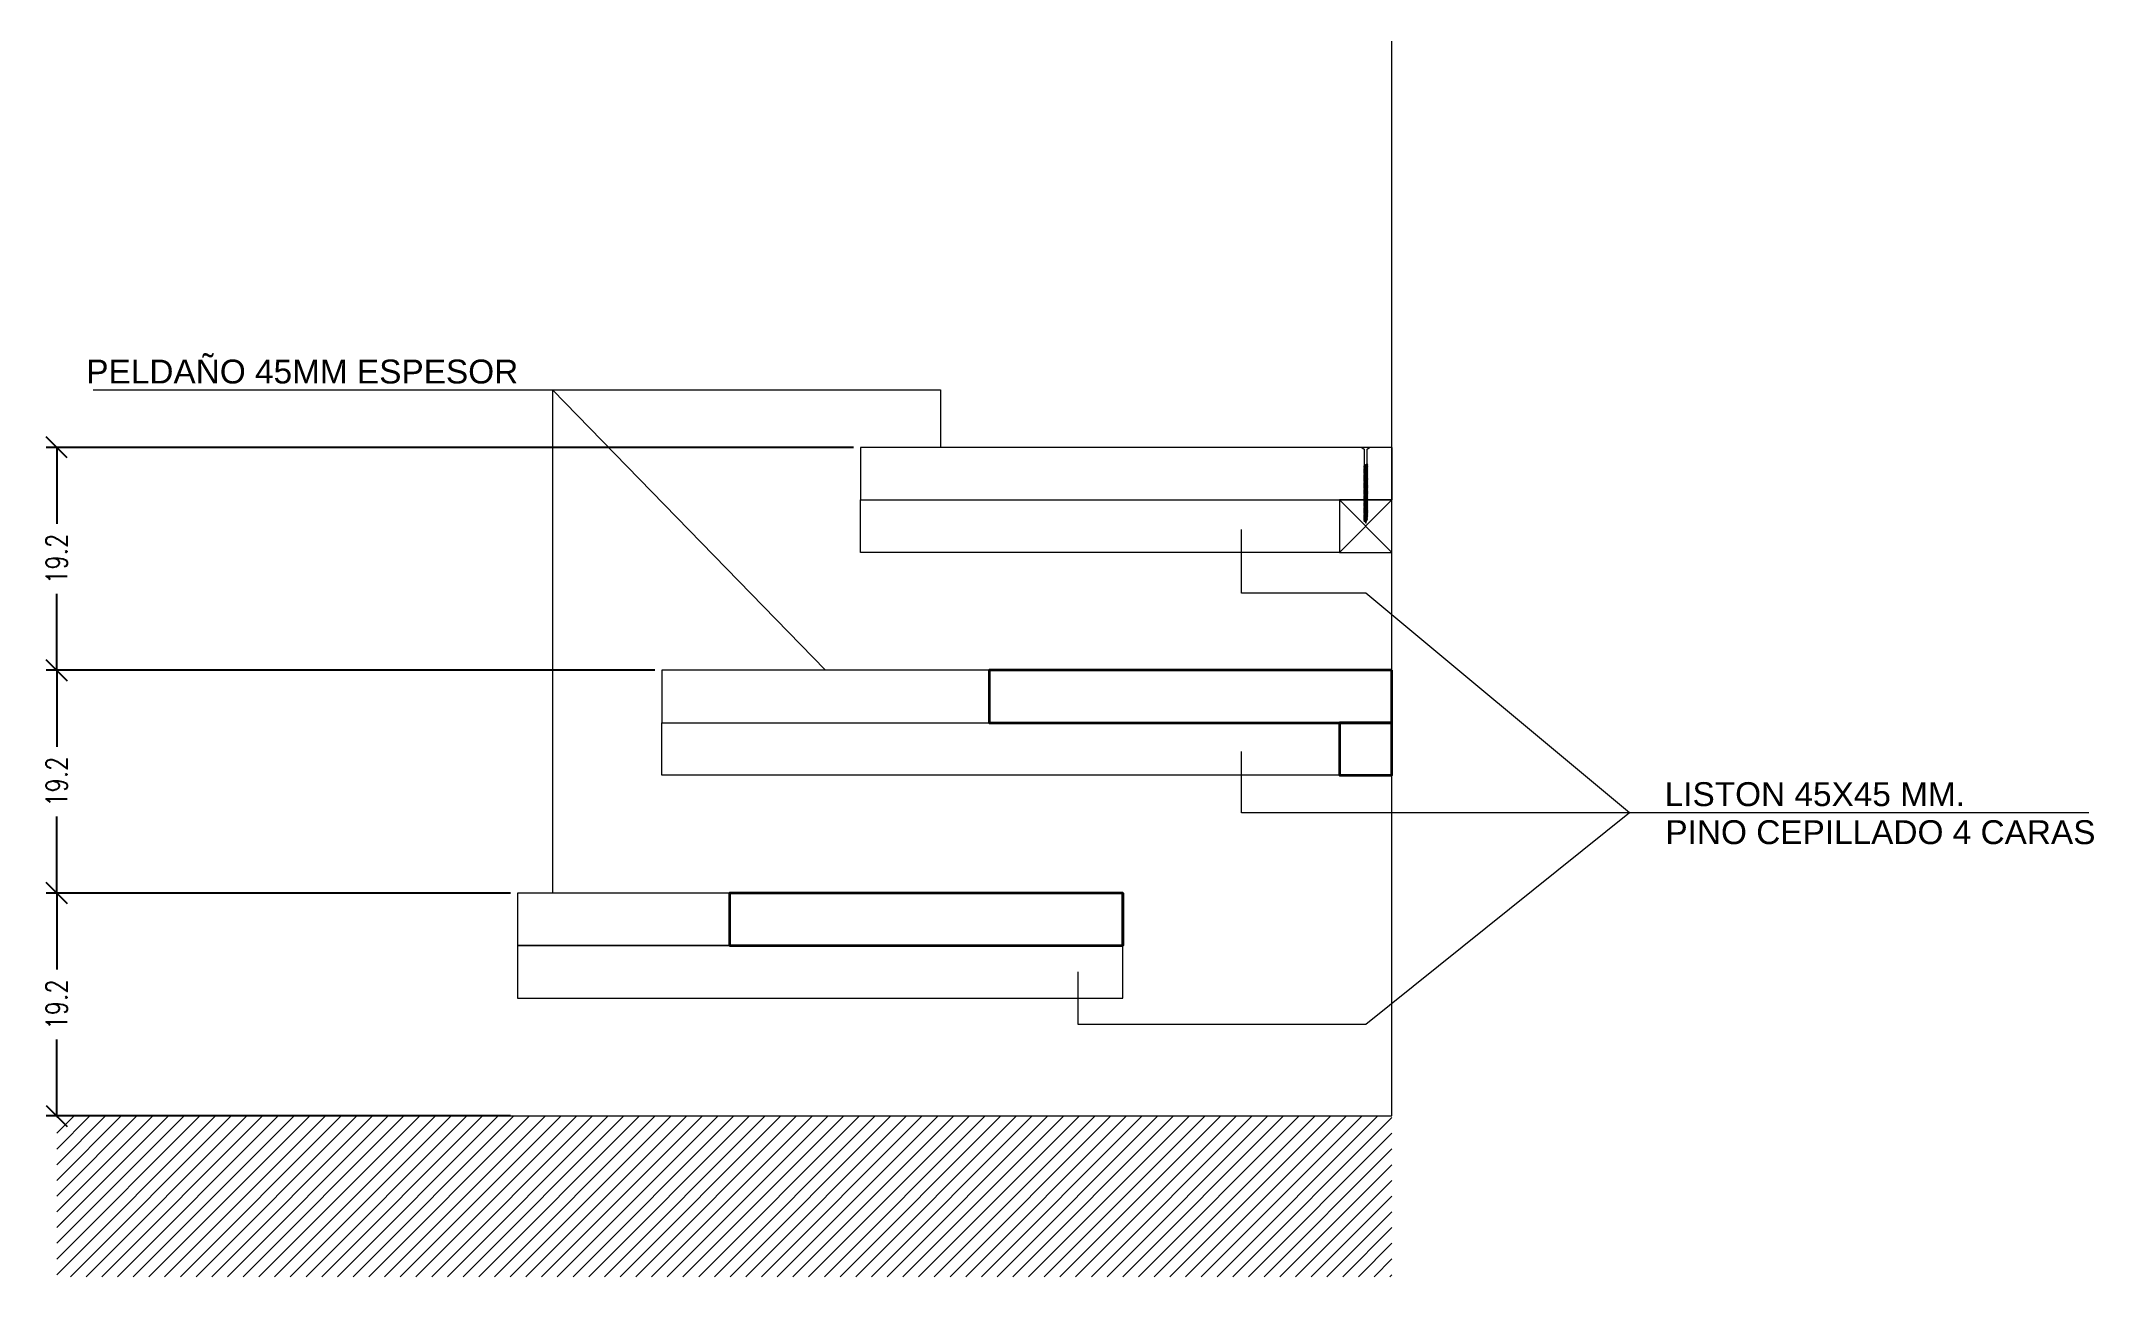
# Model space of a CAD drawing. Header units: metres. Extents: x -2 to 690, y -116 to 73.
# Drawn here: x 225.955 to 227.716, y 57.102 to 58.161 of the extents above; entities that cross this region are included whole.
import ezdxf

# ---------------------------------------------------------------- set-up
doc = ezdxf.new("R2010")
doc.units = ezdxf.units.M
doc.header["$LTSCALE"] = 5
doc.header["$MEASUREMENT"] = 0
doc.layers.get('0').update_dxf_attribs({"color": 30})
doc.layers.get('DEFPOINTS').update_dxf_attribs({"color": 210})
for name, color, linetype, lineweight in [('A-ANNO-DIMS', 3, 'Continuous', 18), ('A-ANNO-SYMB', 3, 'Continuous', 18), ('A-ANNO-TEXT', 3, 'Continuous', 18), ('A-DETL-PATT', 8, 'Continuous', 18), ('A-ELEV-MBE1', 7, 'Continuous', 35), ('A-FURN', 8, 'Continuous', 18)]:
    doc.layers.add(name, color=color, linetype=linetype, lineweight=lineweight)
doc.styles.add('E-ROMANS', font='romans.shx', dxfattribs={"width": 0.8})
doc.styles.get("Standard").update_dxf_attribs({"font": 'arial.ttf'})
doc.dimstyles.new('E-0010_TICK_18', dxfattribs={"dimscale": 0.001, "dimtxt": 18, "dimasz": 18, "dimexe": 9, "dimexo": 6, "dimgap": 9, "dimtad": 0, "dimdec": 0, "dimlfac": 1000, "dimzin": 0, "dimdsep": 46, "dimtxsty": 'E-ROMANS', "dimblk": 'OBLIQUE', "dimcen": 9, "dimclrd": 256, "dimclre": 256, "dimclrt": 256, "dimadec": 0, "dimazin": 0, "dimtfac": 1, "dimtdec": 0, "dimtmove": 1, "dimatfit": 3, "dimldrblk": 'OPEN90', "dimfxl": 1, "dimtfill": 1, "dimtolj": 1, "dimtzin": 0, "dimarcsym": 0})

msp = doc.modelspace()

# ---------------------------------------------------------------- texts
at = {"layer": 'A-ANNO-TEXT', "char_height": 0.02048}
for s, insert, attachment_point in [('\\A1;{\\fArial|b0|i0|c0|p34;PELDAÑO 45MM ESPESOR}', (226.3642, 57.8777), 6), ('\\A1;{\\fArial|b0|i0|c0|p34;LISTON 45X45 MM.}', (227.3474, 57.5155), 4), ('\\A1;{\\fArial|b0|i0|c0|p34;PINO CEPILLADO 4 CARAS}', (227.348, 57.4829), 4)]:
    msp.add_mtext(s, dxfattribs=dict(at, insert=insert, attachment_point=attachment_point))

# ---------------------------------------------------------------- blocks, each defined once
blk = doc.blocks.new('_Oblique')
at = {"color": 0, "linetype": 'ByBlock', "lineweight": -2}
blk.add_line((-0.5, -0.5), (0.5, 0.5), dxfattribs=at)
blk = doc.blocks.new('*D1651')
at = {"layer": 'A-ANNO-DIMS', "lineweight": -2, "transparency": 16777216}
for p, q in [((226.3575, 57.4308), (225.9595, 57.4308)), ((225.9685, 57.4308), (225.9685, 57.3653)), ((225.9685, 57.2398), (225.9685, 57.3054)), ((226.3575, 57.2398), (225.9595, 57.2398))]:
    blk.add_line(p, q, dxfattribs=at)
at = {"layer": 'DEFPOINTS', "color": 0, "transparency": 16777216}
for p in [(226.3635, 57.4308), (225.9685, 57.2398), (226.3635, 57.2398)]:
    blk.add_point(p, dxfattribs=at)
at = {"layer": 'A-ANNO-DIMS', "lineweight": -2, "transparency": 16777216, "xscale": 0.018, "yscale": 0.018, "zscale": 0.018}
for p, rotation in [((225.9685, 57.4308), 90), ((225.9685, 57.2398), 270)]:
    blk.add_blockref('_Oblique', p, dxfattribs=dict(at, rotation=rotation))
at = {"layer": 'A-ANNO-DIMS', "transparency": 16777216, "insert": (225.9685, 57.3353), "char_height": 0.018, "attachment_point": 5, "rotation": 90, "style": 'E-ROMANS', "bg_fill": 3, "box_fill_scale": 1.25, "bg_fill_color": 256, "bg_fill_true_color": 13158600, "bg_fill_transparency": 0}
blk.add_mtext('\\A1;19.2', dxfattribs=at)
blk = doc.blocks.new('_Open90')
at = {"color": 0, "linetype": 'ByBlock', "lineweight": -2}
for p, q in [((0, 0), (-1, 0)), ((-0.5, 0.5), (0, 0)), ((0, 0), (-0.5, -0.5))]:
    blk.add_line(p, q, dxfattribs=at)
blk = doc.blocks.new('*D1624')
at = {"layer": 'A-ANNO-DIMS', "lineweight": -2, "transparency": 16777216}
for p, q in [((226.4813, 57.6218), (225.9595, 57.6218)), ((225.9685, 57.6218), (225.9685, 57.5563)), ((225.9685, 57.4308), (225.9685, 57.4964)), ((226.3575, 57.4308), (225.9595, 57.4308))]:
    blk.add_line(p, q, dxfattribs=at)
at = {"layer": 'DEFPOINTS', "color": 0, "transparency": 16777216}
for p in [(226.4873, 57.6218), (225.9685, 57.4308), (226.3635, 57.4308)]:
    blk.add_point(p, dxfattribs=at)
at = {"layer": 'A-ANNO-DIMS', "lineweight": -2, "transparency": 16777216, "xscale": 0.018, "yscale": 0.018, "zscale": 0.018}
for p, rotation in [((225.9685, 57.6218), 90), ((225.9685, 57.4308), 270)]:
    blk.add_blockref('_Oblique', p, dxfattribs=dict(at, rotation=rotation))
at = {"layer": 'A-ANNO-DIMS', "transparency": 16777216, "insert": (225.9685, 57.5263), "char_height": 0.018, "attachment_point": 5, "rotation": 90, "style": 'E-ROMANS', "bg_fill": 3, "box_fill_scale": 1.25, "bg_fill_color": 256, "bg_fill_true_color": 13158600, "bg_fill_transparency": 0}
blk.add_mtext('\\A1;19.2', dxfattribs=at)
blk = doc.blocks.new('*D1625')
at = {"layer": 'A-ANNO-DIMS', "lineweight": -2, "transparency": 16777216}
for p, q in [((226.6517, 57.8128), (225.9595, 57.8128)), ((225.9685, 57.8128), (225.9685, 57.7473)), ((225.9685, 57.6218), (225.9685, 57.6874)), ((226.4813, 57.6218), (225.9595, 57.6218))]:
    blk.add_line(p, q, dxfattribs=at)
at = {"layer": 'DEFPOINTS', "color": 0, "transparency": 16777216}
for p in [(226.6577, 57.8128), (225.9685, 57.6218), (226.4873, 57.6218)]:
    blk.add_point(p, dxfattribs=at)
at = {"layer": 'A-ANNO-DIMS', "lineweight": -2, "transparency": 16777216, "xscale": 0.018, "yscale": 0.018, "zscale": 0.018}
for p, rotation in [((225.9685, 57.8128), 90), ((225.9685, 57.6218), 270)]:
    blk.add_blockref('_Oblique', p, dxfattribs=dict(at, rotation=rotation))
at = {"layer": 'A-ANNO-DIMS', "transparency": 16777216, "insert": (225.9685, 57.7173), "char_height": 0.018, "attachment_point": 5, "rotation": 90, "style": 'E-ROMANS', "bg_fill": 3, "box_fill_scale": 1.25, "bg_fill_color": 256, "bg_fill_true_color": 13158600, "bg_fill_transparency": 0}
blk.add_mtext('\\A1;19.2', dxfattribs=at)

# ---------------------------------------------------------------- hatches: boundary and pattern name
at = {"layer": 'A-DETL-PATT'}
h = msp.add_hatch(dxfattribs=at)
h.set_pattern_fill('ANSI31', color=256, scale=0.003)
h.set_pattern_definition([(45, (229.991904, 60.9654825), (-0.006735192, 0.006735192), [])])
h.paths.add_polyline_path([(225.9685, 57.2398), (227.1135, 57.2398), (227.1135, 57.1019), (225.9685, 57.1019)])

# ---------------------------------------------------------------- linework, layer by layer
at = {"layer": 'A-ANNO-DIMS'}
for points in [[(226.6577, 57.7678), (227.0685, 57.7678), (227.0685, 57.7228), (226.6577, 57.7228)], [(226.4873, 57.5768), (227.0685, 57.5768), (227.0685, 57.5318), (226.4873, 57.5318)], [(226.8828, 57.3858), (226.3635, 57.3858), (226.3635, 57.3408), (226.8828, 57.3408)]]:
    msp.add_lwpolyline(points, close=True, dxfattribs=at)
at = {"layer": 'A-ANNO-SYMB'}
for p, q in [((227.1135, 57.2398), (227.1135, 58.1611)), ((226.7264, 57.8623), (226.7264, 57.8128)), ((226.6577, 57.8128), (226.6577, 57.7678)), ((227.1135, 57.8128), (227.1135, 57.7678)), ((227.0685, 57.7228), (227.1135, 57.7678)), ((227.0685, 57.7678), (227.1135, 57.7228)), ((226.9845, 57.688), (226.9845, 57.7424)), ((227.091, 57.688), (226.9845, 57.688)), ((226.4873, 57.6218), (226.4873, 57.5768)), ((226.7682, 57.6218), (226.7682, 57.5768)), ((226.9845, 57.4997), (226.9845, 57.5521)), ((226.3635, 57.4308), (226.3635, 57.3858)), ((226.5455, 57.4308), (226.5455, 57.3858)), ((226.8443, 57.3183), (226.8443, 57.3633)), ((227.091, 57.3183), (226.8443, 57.3183))]:
    msp.add_line(p, q, dxfattribs=at)
for points in [[(225.9997, 57.8623), (226.3936, 57.8623), (226.7264, 57.8623)], [(227.7112, 57.4997), (227.3172, 57.4997), (227.091, 57.688)], [(227.7112, 57.4997), (227.3172, 57.4997), (226.9845, 57.4997)], [(227.7112, 57.4997), (227.3172, 57.4997), (227.091, 57.3183)], [(225.9685, 57.2398), (227.1135, 57.2398)]]:
    msp.add_lwpolyline(points, dxfattribs=at)
for points in [[(226.6577, 57.7678), (227.1135, 57.7678), (227.1135, 57.8128), (226.6577, 57.8128)], [(227.1135, 57.7678), (227.0685, 57.7678), (227.0685, 57.7228), (227.1135, 57.7228)], [(226.4873, 57.5768), (226.7682, 57.5768), (226.7682, 57.6218), (226.4873, 57.6218)], [(226.3635, 57.3858), (226.5455, 57.3858), (226.5455, 57.4308), (226.3635, 57.4308)]]:
    msp.add_lwpolyline(points, close=True, dxfattribs=at)
at = {"layer": 'A-ELEV-MBE1'}
msp.add_line((226.8828, 57.4308), (226.8828, 57.3858), dxfattribs=at)
for points in [[(227.1135, 57.6218), (226.7682, 57.6218), (226.7682, 57.5768), (227.1135, 57.5768)], [(227.1135, 57.5768), (227.0685, 57.5768), (227.0685, 57.5318), (227.1135, 57.5318)], [(226.5455, 57.3858), (226.8828, 57.3858), (226.8828, 57.4308), (226.5455, 57.4308)]]:
    msp.add_lwpolyline(points, close=True, dxfattribs=at)
at = {"layer": 'A-FURN'}
for points in [[(227.0922, 57.7987), (227.0922, 57.8113), (227.0941, 57.8128), (227.0878, 57.8128), (227.0898, 57.8113), (227.0898, 57.7973), (227.0894, 57.7966), (227.0898, 57.7964), (227.0894, 57.7957), (227.0898, 57.7955), (227.0894, 57.7948), (227.0898, 57.7946), (227.0894, 57.7939), (227.0898, 57.7937), (227.0894, 57.793), (227.0898, 57.7928), (227.0894, 57.7921), (227.0898, 57.7919), (227.0894, 57.7912), (227.0898, 57.791), (227.0894, 57.7903), (227.0898, 57.7901), (227.0894, 57.7894), (227.0898, 57.7892), (227.0894, 57.7885), (227.0898, 57.7883), (227.0894, 57.7876), (227.0898, 57.7874), (227.0894, 57.7867), (227.0898, 57.7865), (227.0894, 57.7858), (227.0898, 57.7856), (227.0894, 57.7849), (227.0898, 57.7847), (227.0894, 57.784), (227.0898, 57.7838), (227.0894, 57.7831), (227.0898, 57.7829), (227.0894, 57.7822), (227.0898, 57.782), (227.0894, 57.7813), (227.0898, 57.7811), (227.0894, 57.7804), (227.0898, 57.7802), (227.0894, 57.7795), (227.0898, 57.7793), (227.0894, 57.7786), (227.0898, 57.7784), (227.0894, 57.7777), (227.0898, 57.7775), (227.0894, 57.7768), (227.0898, 57.7766), (227.0894, 57.7759), (227.0898, 57.7757), (227.0894, 57.775), (227.0898, 57.7747), (227.0894, 57.7741), (227.0898, 57.7738), (227.0894, 57.7732), (227.0898, 57.7729), (227.0894, 57.7723), (227.0898, 57.772), (227.0894, 57.7714), (227.0898, 57.7711), (227.0894, 57.7705), (227.0898, 57.7702), (227.0894, 57.7696), (227.0898, 57.7693), (227.0894, 57.7687), (227.0898, 57.7684), (227.0894, 57.7677), (227.0898, 57.7675), (227.0894, 57.7668), (227.0898, 57.7666), (227.0894, 57.7659), (227.0898, 57.7657), (227.0894, 57.765), (227.0898, 57.7648), (227.0894, 57.7641), (227.0898, 57.7639), (227.0894, 57.7632), (227.0898, 57.763), (227.0894, 57.7623), (227.0898, 57.7621), (227.0894, 57.7614), (227.0898, 57.7612), (227.0894, 57.7605), (227.0898, 57.7603), (227.0894, 57.7596), (227.0898, 57.7594), (227.0894, 57.7587), (227.0898, 57.7585), (227.0894, 57.7578), (227.0898, 57.7576), (227.0894, 57.7569), (227.0898, 57.7567), (227.0894, 57.756), (227.0898, 57.7558), (227.0894, 57.7551), (227.0898, 57.7549), (227.0894, 57.7542), (227.0898, 57.754), (227.0894, 57.7533), (227.0898, 57.7531), (227.0894, 57.7524), (227.0898, 57.7522), (227.0894, 57.7515), (227.0898, 57.7513), (227.0894, 57.7506), (227.0898, 57.7504), (227.0894, 57.7497), (227.0898, 57.7495), (227.0905, 57.7492), (227.091, 57.7478), (227.0917, 57.75), (227.0922, 57.7508), (227.0925, 57.7515), (227.0922, 57.7517), (227.0925, 57.7524), (227.0922, 57.7526)], [(227.0898, 57.7973), (227.0922, 57.7987)], [(227.0922, 57.7987), (227.0925, 57.7985), (227.0922, 57.7978)], [(227.0894, 57.7966), (227.0925, 57.7985)], [(227.0894, 57.7957), (227.0925, 57.7976)], [(227.0894, 57.7948), (227.0925, 57.7966)], [(227.0894, 57.7939), (227.0925, 57.7957)], [(227.0894, 57.793), (227.0925, 57.7948)], [(227.0894, 57.7921), (227.0925, 57.7939)], [(227.0894, 57.7912), (227.0925, 57.793)], [(227.0894, 57.7903), (227.0925, 57.7921)], [(227.0894, 57.7894), (227.0925, 57.7912)], [(227.0894, 57.7885), (227.0925, 57.7903)], [(227.0894, 57.7876), (227.0925, 57.7894)], [(227.0894, 57.7867), (227.0925, 57.7885)], [(227.0894, 57.7858), (227.0925, 57.7876)], [(227.0894, 57.7849), (227.0925, 57.7867)], [(227.0894, 57.784), (227.0925, 57.7858)], [(227.0894, 57.7831), (227.0925, 57.7849)], [(227.0894, 57.7822), (227.0925, 57.784)], [(227.0894, 57.7813), (227.0925, 57.7831)], [(227.0894, 57.7804), (227.0925, 57.7822)], [(227.0894, 57.7795), (227.0925, 57.7813)], [(227.0898, 57.7964), (227.0922, 57.7978)], [(227.0898, 57.7955), (227.0922, 57.7969)], [(227.0898, 57.7946), (227.0922, 57.796)], [(227.0898, 57.7937), (227.0922, 57.7951)], [(227.0898, 57.7928), (227.0922, 57.7942)], [(227.0898, 57.7919), (227.0922, 57.7933)], [(227.0898, 57.791), (227.0922, 57.7924)], [(227.0898, 57.7901), (227.0922, 57.7915)], [(227.0898, 57.7892), (227.0922, 57.7906)], [(227.0898, 57.7883), (227.0922, 57.7896)], [(227.0898, 57.7874), (227.0922, 57.7887)], [(227.0898, 57.7865), (227.0922, 57.7878)], [(227.0898, 57.7856), (227.0922, 57.7869)], [(227.0898, 57.7847), (227.0922, 57.786)], [(227.0898, 57.7838), (227.0922, 57.7851)], [(227.0898, 57.7829), (227.0922, 57.7842)], [(227.0898, 57.782), (227.0922, 57.7833)], [(227.0898, 57.7811), (227.0922, 57.7824)], [(227.0898, 57.7802), (227.0922, 57.7815)], [(227.0922, 57.7978), (227.0925, 57.7976), (227.0922, 57.7969)], [(227.0922, 57.7969), (227.0925, 57.7966), (227.0922, 57.796)], [(227.0922, 57.796), (227.0925, 57.7957), (227.0922, 57.7951)], [(227.0922, 57.7951), (227.0925, 57.7948), (227.0922, 57.7942)], [(227.0922, 57.7942), (227.0925, 57.7939), (227.0922, 57.7933)], [(227.0922, 57.7933), (227.0925, 57.793), (227.0922, 57.7924)], [(227.0922, 57.7924), (227.0925, 57.7921), (227.0922, 57.7915)], [(227.0922, 57.7915), (227.0925, 57.7912), (227.0922, 57.7906)], [(227.0922, 57.7906), (227.0925, 57.7903), (227.0922, 57.7896)], [(227.0922, 57.7897), (227.0925, 57.7894), (227.0922, 57.7887)], [(227.0922, 57.7887), (227.0925, 57.7885), (227.0922, 57.7878)], [(227.0922, 57.7878), (227.0925, 57.7876), (227.0922, 57.7869)], [(227.0922, 57.7869), (227.0925, 57.7867), (227.0922, 57.786)], [(227.0922, 57.786), (227.0925, 57.7858), (227.0922, 57.7851)], [(227.0922, 57.7851), (227.0925, 57.7849), (227.0922, 57.7842)], [(227.0922, 57.7842), (227.0925, 57.784), (227.0922, 57.7833)], [(227.0922, 57.7833), (227.0925, 57.7831), (227.0922, 57.7824)], [(227.0922, 57.7824), (227.0925, 57.7822), (227.0922, 57.7815)], [(227.0922, 57.7815), (227.0925, 57.7813), (227.0922, 57.7806)], [(227.0894, 57.7786), (227.0925, 57.7804)], [(227.0894, 57.7777), (227.0925, 57.7795)], [(227.0894, 57.7768), (227.0925, 57.7786)], [(227.0894, 57.7759), (227.0925, 57.7777)], [(227.0894, 57.775), (227.0925, 57.7768)], [(227.0894, 57.7741), (227.0925, 57.7759)], [(227.0894, 57.7732), (227.0925, 57.775)], [(227.0894, 57.7723), (227.0925, 57.7741)], [(227.0894, 57.7714), (227.0925, 57.7732)], [(227.0894, 57.7705), (227.0925, 57.7723)], [(227.0894, 57.7696), (227.0925, 57.7714)], [(227.0894, 57.7687), (227.0925, 57.7705)], [(227.0894, 57.7677), (227.0925, 57.7696)], [(227.0894, 57.7668), (227.0925, 57.7687)], [(227.0894, 57.7659), (227.0925, 57.7678)], [(227.0894, 57.765), (227.0925, 57.7668)], [(227.0894, 57.7641), (227.0925, 57.7659)], [(227.0894, 57.7632), (227.0925, 57.765)], [(227.0894, 57.7623), (227.0925, 57.7641)], [(227.0898, 57.7793), (227.0922, 57.7806)], [(227.0898, 57.7784), (227.0922, 57.7797)], [(227.0898, 57.7775), (227.0922, 57.7788)], [(227.0898, 57.7766), (227.0922, 57.7779)], [(227.0898, 57.7757), (227.0922, 57.777)], [(227.0898, 57.7747), (227.0922, 57.7761)], [(227.0898, 57.7738), (227.0922, 57.7752)], [(227.0898, 57.7729), (227.0922, 57.7743)], [(227.0898, 57.772), (227.0922, 57.7734)], [(227.0898, 57.7711), (227.0922, 57.7725)], [(227.0898, 57.7702), (227.0922, 57.7716)], [(227.0898, 57.7693), (227.0922, 57.7707)], [(227.0898, 57.7684), (227.0922, 57.7698)], [(227.0898, 57.7675), (227.0922, 57.7689)], [(227.0898, 57.7666), (227.0922, 57.768)], [(227.0898, 57.7657), (227.0922, 57.7671)], [(227.0898, 57.7648), (227.0922, 57.7662)], [(227.0898, 57.7639), (227.0922, 57.7653)], [(227.0898, 57.763), (227.0922, 57.7644)], [(227.0898, 57.7621), (227.0922, 57.7635)], [(227.0922, 57.7806), (227.0925, 57.7804), (227.0922, 57.7797)], [(227.0922, 57.7797), (227.0925, 57.7795), (227.0922, 57.7788)], [(227.0922, 57.7788), (227.0925, 57.7786), (227.0922, 57.7779)], [(227.0922, 57.7779), (227.0925, 57.7777), (227.0922, 57.777)], [(227.0922, 57.777), (227.0925, 57.7768), (227.0922, 57.7761)], [(227.0922, 57.7761), (227.0925, 57.7759), (227.0922, 57.7752)], [(227.0922, 57.7752), (227.0925, 57.775), (227.0922, 57.7743)], [(227.0922, 57.7743), (227.0925, 57.7741), (227.0922, 57.7734)], [(227.0922, 57.7734), (227.0925, 57.7732), (227.0922, 57.7725)], [(227.0922, 57.7725), (227.0925, 57.7723), (227.0922, 57.7716)], [(227.0922, 57.7716), (227.0925, 57.7714), (227.0922, 57.7707)], [(227.0922, 57.7707), (227.0925, 57.7705), (227.0922, 57.7698)], [(227.0922, 57.7698), (227.0925, 57.7696), (227.0922, 57.7689)], [(227.0922, 57.7689), (227.0925, 57.7687), (227.0922, 57.768)], [(227.0922, 57.768), (227.0925, 57.7678), (227.0922, 57.7671)], [(227.0922, 57.7671), (227.0925, 57.7668), (227.0922, 57.7662)], [(227.0922, 57.7662), (227.0925, 57.7659), (227.0922, 57.7653)], [(227.0922, 57.7653), (227.0925, 57.765), (227.0922, 57.7644)], [(227.0922, 57.7644), (227.0925, 57.7641), (227.0922, 57.7635)], [(227.0922, 57.7635), (227.0925, 57.7632), (227.0922, 57.7626)], [(227.0894, 57.7614), (227.0925, 57.7632)], [(227.0894, 57.7605), (227.0925, 57.7623)], [(227.0894, 57.7596), (227.0925, 57.7614)], [(227.0894, 57.7587), (227.0925, 57.7605)], [(227.0894, 57.7578), (227.0925, 57.7596)], [(227.0894, 57.7569), (227.0925, 57.7587)], [(227.0894, 57.756), (227.0925, 57.7578)], [(227.0894, 57.7551), (227.0925, 57.7569)], [(227.0894, 57.7542), (227.0925, 57.756)], [(227.0894, 57.7533), (227.0925, 57.7551)], [(227.0894, 57.7524), (227.0925, 57.7542)], [(227.0894, 57.7515), (227.0925, 57.7533)], [(227.0894, 57.7506), (227.0925, 57.7524)], [(227.0894, 57.7497), (227.0925, 57.7515)], [(227.0898, 57.7612), (227.0922, 57.7626)], [(227.0898, 57.7603), (227.0922, 57.7617)], [(227.0898, 57.7594), (227.0922, 57.7608)], [(227.0898, 57.7585), (227.0922, 57.7598)], [(227.0898, 57.7576), (227.0922, 57.7589)], [(227.0898, 57.7567), (227.0922, 57.758)], [(227.0898, 57.7558), (227.0922, 57.7571)], [(227.0898, 57.7549), (227.0922, 57.7562)], [(227.0898, 57.754), (227.0922, 57.7553)], [(227.0898, 57.7531), (227.0922, 57.7544)], [(227.0898, 57.7522), (227.0922, 57.7535)], [(227.0898, 57.7513), (227.0922, 57.7526)], [(227.0898, 57.7504), (227.0922, 57.7517)], [(227.0905, 57.7492), (227.0917, 57.75)], [(227.0922, 57.7626), (227.0925, 57.7623), (227.0922, 57.7617)], [(227.0922, 57.7617), (227.0925, 57.7614), (227.0922, 57.7608)], [(227.0922, 57.7608), (227.0925, 57.7605), (227.0922, 57.7598)], [(227.0922, 57.7599), (227.0925, 57.7596), (227.0922, 57.7589)], [(227.0922, 57.7589), (227.0925, 57.7587), (227.0922, 57.758)], [(227.0922, 57.758), (227.0925, 57.7578), (227.0922, 57.7571)], [(227.0922, 57.7571), (227.0925, 57.7569), (227.0922, 57.7562)], [(227.0922, 57.7562), (227.0925, 57.756), (227.0922, 57.7553)], [(227.0922, 57.7553), (227.0925, 57.7551), (227.0922, 57.7544)], [(227.0922, 57.7544), (227.0925, 57.7542), (227.0922, 57.7535)], [(227.0922, 57.7535), (227.0925, 57.7533), (227.0922, 57.7526)]]:
    msp.add_lwpolyline(points, dxfattribs=at)

msp.set_redraw_order([(e.dxf.handle, doc.entitydb.next_handle()) for e in msp.query("TEXT MTEXT ATTDEF DIMENSION ARC_DIMENSION")])  # texts and dimensions are drawn at this point

# ---------------------------------------------------------------- next in the draw order: dimensions: what is measured, and where the dimension line sits
at = {"layer": 'A-ANNO-DIMS'}
dim = msp.add_linear_dim(base=(225.9685, 57.2398), p1=(226.3635, 57.4308), p2=(226.3635, 57.2398), angle=90, text='19.2', dimstyle='E-0010_TICK_18', dxfattribs=at)
dim.commit()
dim.dimension.update_dxf_attribs({"geometry": '*D1651', "text_midpoint": (225.9685, 57.3353)})

# ---------------------------------------------------------------- next in the draw order: dimensions: what is measured, and where the dimension line sits
dim = msp.add_linear_dim(base=(225.9685, 57.4308), p1=(226.4873, 57.6218), p2=(226.3635, 57.4308), angle=90, text='19.2', dimstyle='E-0010_TICK_18', dxfattribs=at)
dim.commit()
dim.dimension.update_dxf_attribs({"geometry": '*D1624', "text_midpoint": (225.9685, 57.5263)})

# ---------------------------------------------------------------- next in the draw order: dimensions: what is measured, and where the dimension line sits
dim = msp.add_linear_dim(base=(225.9685, 57.6218), p1=(226.6577, 57.8128), p2=(226.4873, 57.6218), angle=90, text='19.2', dimstyle='E-0010_TICK_18', dxfattribs=at)
dim.commit()
dim.dimension.update_dxf_attribs({"geometry": '*D1625', "text_midpoint": (225.9685, 57.7173)})

# ---------------------------------------------------------------- next in the draw order: linework, layer by layer
at = {"layer": 'A-ANNO-SYMB'}
for q in [(226.3936, 57.4308), (226.6277, 57.6218)]:
    msp.add_line((226.3936, 57.8623), q, dxfattribs=at)

doc.saveas('drawing.dxf')
